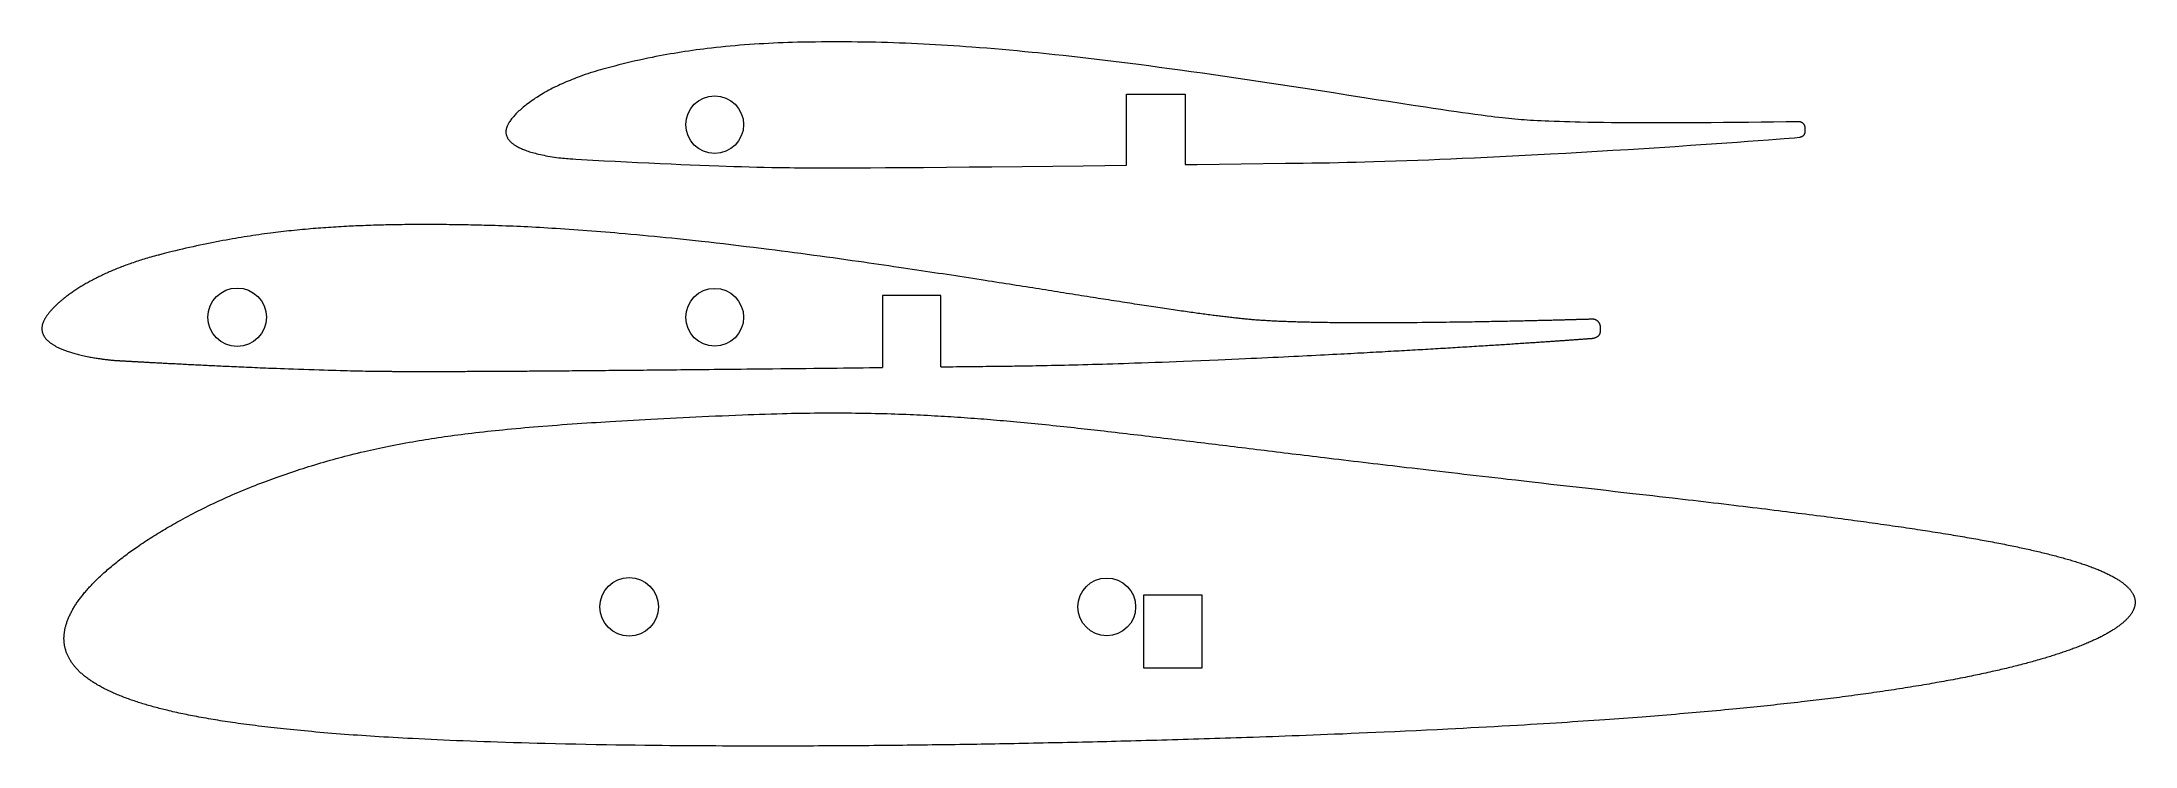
# Model space of a CAD drawing. Header units: millimetres. Extents: x -79 to 509, y 68 to 265.
import ezdxf

# ---------------------------------------------------------------- set-up
doc = ezdxf.new("R2010")
doc.units = ezdxf.units.MM
doc.layers.add('Geometries', color=7, linetype='Continuous')

msp = doc.modelspace()

# ---------------------------------------------------------------- linework, layer by layer
at = {"layer": 'Geometries', "linetype": 'Continuous', "lineweight": 13}
for p, q in [((225.68, 230.65), (225.68, 250.56)), ((225.68, 250.56), (242.08, 250.56)), ((242.08, 250.56), (242.08, 230.85)), ((173.57, 194.14), (157.17, 194.14)), ((157.17, 194.14), (157.17, 173.93)), ((173.57, 174.12), (173.57, 194.14)), ((230.46, 110.11), (230.46, 89.71)), ((246.86, 110.11), (230.46, 110.11)), ((246.86, 89.71), (246.86, 110.11)), ((230.46, 89.71), (246.86, 89.71))]:
    msp.add_line(p, q, dxfattribs=at)
at = {"layer": 'Geometries', "linetype": 'Continuous', "lineweight": 13, "flags": 128}
for points in [[(414.22, 242.87), (410.72, 242.81), (407.22, 242.76), (403.72, 242.71), (400.22, 242.67), (396.72, 242.63), (393.22, 242.6), (389.72, 242.57), (386.22, 242.55), (382.72, 242.53), (379.22, 242.52), (376.31, 242.52), (373.39, 242.52), (370.47, 242.53), (367.56, 242.54), (364.64, 242.56), (361.72, 242.59), (359.53, 242.62), (357.34, 242.65), (355.15, 242.69), (352.97, 242.73), (351.51, 242.76), (350.05, 242.8), (348.59, 242.84), (347.13, 242.88), (345.67, 242.93), (344.21, 242.99), (343.12, 243.03), (342.04, 243.08), (340.95, 243.13), (339.86, 243.19), (338.99, 243.24), (338.12, 243.29), (337.25, 243.35), (336.39, 243.42), (335.52, 243.49), (334.65, 243.56), (333.79, 243.65), (332.92, 243.73), (332.05, 243.83), (331.19, 243.92), (330.11, 244.04), (329.03, 244.17), (327.95, 244.3), (326.87, 244.44), (325.14, 244.66), (323.41, 244.89), (321.69, 245.13), (319.97, 245.37), (318.24, 245.61), (316.06, 245.93), (313.88, 246.25), (311.7, 246.58), (309.52, 246.91), (306.08, 247.43), (302.64, 247.96), (299.2, 248.5), (295.76, 249.04), (292.32, 249.57), (288.03, 250.25), (283.73, 250.92), (279.43, 251.59), (275.13, 252.26), (272, 252.74), (268.87, 253.22), (265.74, 253.69), (262.61, 254.16), (259.48, 254.63), (256.35, 255.09), (253.22, 255.55), (250.09, 256), (246.95, 256.45), (243.82, 256.89), (240.68, 257.32), (237.77, 257.72), (234.85, 258.11), (231.92, 258.5), (229, 258.88), (226.66, 259.18), (224.33, 259.48), (221.99, 259.77), (219.65, 260.05), (217.31, 260.33), (214.96, 260.61), (212.62, 260.87), (210.28, 261.14), (207.93, 261.4), (205.59, 261.65), (204, 261.82), (202.41, 261.98), (200.82, 262.14), (199.23, 262.3), (197.11, 262.51), (194.99, 262.71), (192.87, 262.91), (190.75, 263.09), (188.62, 263.28), (186.5, 263.45), (184.38, 263.62), (182.25, 263.79), (180.55, 263.91), (178.85, 264.03), (177.15, 264.15), (175.45, 264.26), (173.75, 264.36), (172.06, 264.46), (170.38, 264.56), (168.7, 264.64), (167.02, 264.73), (165.33, 264.8), (163.65, 264.88), (161.97, 264.94), (160.28, 265), (158.6, 265.05), (156.91, 265.1), (155.23, 265.14), (153.54, 265.17), (151.86, 265.2), (150.17, 265.22), (148.49, 265.24), (146.81, 265.25), (145.12, 265.25), (143.44, 265.26), (141.75, 265.25), (140.07, 265.24), (138.38, 265.22), (136.7, 265.2), (135.01, 265.16), (133.33, 265.13), (131.98, 265.09), (130.63, 265.05), (129.28, 265), (127.94, 264.95), (126.59, 264.89), (125.25, 264.82), (123.9, 264.75), (122.55, 264.67), (121.21, 264.59), (119.86, 264.5), (118.52, 264.4), (117.17, 264.3), (115.82, 264.19), (114.48, 264.07), (113.13, 263.94), (111.84, 263.81), (110.55, 263.67), (109.26, 263.53), (107.96, 263.38), (106.93, 263.25), (105.9, 263.12), (104.87, 262.98), (103.84, 262.84), (102.81, 262.69), (101.78, 262.54), (100.75, 262.38), (99.73, 262.21), (98.7, 262.04), (97.67, 261.87), (96.64, 261.69), (95.61, 261.5), (94.59, 261.31), (93.56, 261.11), (92.53, 260.9), (91.36, 260.66), (90.2, 260.42), (89.03, 260.16), (87.87, 259.9), (86.71, 259.63), (85.55, 259.36), (84.39, 259.08), (83.24, 258.79), (82.08, 258.49), (80.93, 258.19), (80.21, 258), (79.49, 257.8), (78.77, 257.61), (78.05, 257.41), (77.34, 257.2), (76.62, 256.99), (75.91, 256.77), (75.2, 256.54), (74.48, 256.31), (73.77, 256.07), (73.05, 255.82), (72.34, 255.56), (71.77, 255.35), (71.2, 255.14), (70.64, 254.92), (70.08, 254.7), (69.52, 254.47), (68.96, 254.24), (68.42, 254.01), (67.87, 253.77), (67.33, 253.53), (66.78, 253.28), (66.24, 253.03), (65.71, 252.77), (65.17, 252.51), (64.64, 252.24), (64.11, 251.96), (63.58, 251.68), (63.06, 251.4), (62.54, 251.11), (62.02, 250.81), (61.51, 250.51), (61.07, 250.24), (60.64, 249.98), (60.21, 249.7), (59.78, 249.43), (59.36, 249.14), (58.94, 248.86), (58.53, 248.57), (58.13, 248.28), (57.73, 247.98), (57.34, 247.68), (57.02, 247.44), (56.71, 247.19), (56.41, 246.93), (56.1, 246.68), (55.8, 246.42), (55.5, 246.15), (55.2, 245.88), (54.91, 245.6), (54.62, 245.32), (54.34, 245.03), (54.13, 244.81), (53.93, 244.58), (53.72, 244.36), (53.52, 244.13), (53.33, 243.89), (53.14, 243.65), (52.95, 243.41), (52.77, 243.16), (52.62, 242.94), (52.48, 242.72), (52.34, 242.49), (52.23, 242.32), (52.14, 242.15), (52.05, 241.97), (51.96, 241.79), (51.9, 241.66), (51.85, 241.54), (51.8, 241.41), (51.75, 241.28), (51.71, 241.14), (51.67, 241.01)], [(51.67, 241.01), (51.64, 240.89), (51.61, 240.78), (51.59, 240.64), (51.56, 240.5), (51.55, 240.36), (51.54, 240.22), (51.53, 240.08), (51.53, 239.94), (51.54, 239.79), (51.55, 239.65), (51.57, 239.51), (51.59, 239.37), (51.62, 239.23), (51.65, 239.1), (51.7, 238.96), (51.75, 238.82), (51.8, 238.69), (51.86, 238.56), (51.93, 238.41), (52.01, 238.26), (52.1, 238.12), (52.2, 237.98), (52.3, 237.84), (52.4, 237.71), (52.51, 237.57), (52.63, 237.45), (52.74, 237.33), (52.86, 237.21), (52.98, 237.1), (53.11, 236.99), (53.23, 236.88), (53.36, 236.78), (53.52, 236.66), (53.69, 236.54), (53.85, 236.42), (54.02, 236.31), (54.19, 236.2), (54.42, 236.06), (54.65, 235.93), (54.88, 235.81), (55.11, 235.68), (55.35, 235.57), (55.59, 235.45), (55.88, 235.32), (56.17, 235.2), (56.46, 235.08), (56.76, 234.96), (57.05, 234.85), (57.42, 234.71), (57.8, 234.59), (58.17, 234.46), (58.55, 234.35), (58.96, 234.23), (59.38, 234.11), (59.79, 234), (60.2, 233.89), (60.71, 233.77), (61.23, 233.65), (61.74, 233.54), (62.25, 233.44), (62.77, 233.34), (63.29, 233.24), (63.91, 233.14), (64.53, 233.04), (65.15, 232.94), (65.77, 232.86), (66.4, 232.78), (66.92, 232.72), (67.44, 232.66), (67.96, 232.61), (68.49, 232.56), (69.01, 232.51), (69.53, 232.48), (70.34, 232.43), (71.16, 232.38), (72.78, 232.29), (75.92, 232.11), (79.06, 231.94), (82.2, 231.77), (85.35, 231.61), (88.49, 231.45), (91.63, 231.3), (94.78, 231.15), (97.92, 231.01), (100.59, 230.9), (103.25, 230.78), (105.92, 230.68), (108.58, 230.58), (111.25, 230.48), (113.37, 230.41), (115.5, 230.34), (117.63, 230.27), (119.76, 230.21), (121.89, 230.16), (124.02, 230.11), (126.14, 230.06), (128.27, 230.02), (129.69, 230), (131.11, 229.98), (132.53, 229.96), (133.95, 229.95), (135.37, 229.94), (136.79, 229.93), (139.35, 229.93), (141.9, 229.93), (144.46, 229.93), (147.01, 229.94), (149.57, 229.95), (153.83, 229.97), (158.08, 229.99), (162.34, 230.02), (168.73, 230.07), (175.12, 230.12), (181.5, 230.18), (187.89, 230.24), (196.43, 230.33), (204.97, 230.42), (213.51, 230.51), (225.68, 230.65)], [(416.12, 240.28), (416.12, 240.58), (416.12, 240.89), (416.12, 240.99), (416.11, 241.09), (416.11, 241.14), (416.1, 241.18), (416.08, 241.28), (416.06, 241.39), (416.04, 241.49), (416.01, 241.58), (415.97, 241.68), (415.93, 241.78), (415.89, 241.87), (415.84, 241.96), (415.78, 242.05), (415.72, 242.14), (415.65, 242.23), (415.58, 242.3), (415.51, 242.38), (415.43, 242.45), (415.35, 242.51), (415.26, 242.57), (415.17, 242.63), (415.08, 242.68), (414.98, 242.72), (414.89, 242.76), (414.79, 242.79), (414.69, 242.82), (414.59, 242.84), (414.5, 242.85), (414.41, 242.86), (414.32, 242.87), (414.22, 242.87)], [(242.08, 230.85), (245.46, 230.89), (257.86, 231.04), (270.25, 231.2), (272.73, 231.23), (275.21, 231.26), (277.69, 231.29), (280.17, 231.33), (282.64, 231.38), (285.12, 231.43), (287.6, 231.48), (290.08, 231.54), (292.56, 231.61), (295.04, 231.68), (298.13, 231.77), (301.23, 231.88), (304.33, 231.98), (307.42, 232.1), (310.52, 232.22), (313.62, 232.34), (316.71, 232.47), (319.81, 232.6), (323.35, 232.76), (326.89, 232.93), (330.43, 233.1), (333.97, 233.28), (337.51, 233.46), (341.05, 233.64), (344.59, 233.84), (348.96, 234.08), (353.34, 234.33), (357.71, 234.58), (362.08, 234.85), (366.46, 235.11), (370.83, 235.39), (375.2, 235.67), (379.57, 235.96), (383.94, 236.25), (388.31, 236.55), (392.68, 236.85), (397.05, 237.16), (399.96, 237.38), (402.88, 237.59), (405.79, 237.81), (407.98, 237.98), (410.16, 238.15), (411.62, 238.26), (413.07, 238.38), (414.53, 238.5)], [(414.53, 238.5), (414.71, 238.55), (414.79, 238.58), (414.88, 238.61), (414.99, 238.65), (415.1, 238.7), (415.21, 238.75), (415.29, 238.79), (415.37, 238.84), (415.45, 238.88), (415.52, 238.94), (415.58, 238.98), (415.63, 239.02), (415.69, 239.07), (415.74, 239.12), (415.79, 239.18), (415.83, 239.24), (415.88, 239.3), (415.92, 239.36), (415.95, 239.43), (415.99, 239.5), (416.02, 239.57), (416.04, 239.64), (416.06, 239.71), (416.08, 239.79), (416.09, 239.86), (416.11, 239.94), (416.12, 240.02), (416.12, 240.11), (416.12, 240.19), (416.12, 240.28)], [(356.38, 187.48), (356.23, 187.47), (356.07, 187.47), (355.91, 187.46), (355.75, 187.46), (355.58, 187.45), (355.41, 187.45), (355.23, 187.44), (355.06, 187.44), (354.89, 187.43), (354.71, 187.43), (354.54, 187.42), (354.35, 187.42), (354.17, 187.41), (353.98, 187.41), (353.79, 187.4), (353.59, 187.4), (353.39, 187.39), (353.19, 187.38), (352.98, 187.38), (352.78, 187.37), (352.58, 187.37), (352.38, 187.36), (352.17, 187.36), (351.96, 187.35), (351.74, 187.34), (351.51, 187.34), (351.28, 187.33), (351.04, 187.32), (350.8, 187.32), (350.56, 187.31), (350.27, 187.3), (349.98, 187.3), (349.68, 187.29), (349.38, 187.28), (349.07, 187.27), (348.75, 187.26), (348.43, 187.25), (348.11, 187.24), (347.78, 187.24), (347.44, 187.23), (347.11, 187.22), (346.77, 187.21), (346.42, 187.2), (346.07, 187.19), (345.72, 187.18), (345.37, 187.17), (345.01, 187.16), (344.66, 187.16), (344.29, 187.15), (343.93, 187.14), (343.56, 187.13), (343.18, 187.12), (342.79, 187.11), (342.41, 187.1), (342.02, 187.09), (341.63, 187.08), (341.23, 187.07), (340.76, 187.06), (340.29, 187.05), (339.82, 187.04), (339.34, 187.03), (338.86, 187.02), (338.37, 187), (337.91, 186.99), (337.44, 186.98), (336.97, 186.97), (336.49, 186.96), (336.02, 186.95), (335.46, 186.94), (334.9, 186.93), (334.33, 186.92), (333.76, 186.9), (333.19, 186.89), (332.61, 186.88), (332.03, 186.87), (331.39, 186.85), (330.74, 186.84), (330.08, 186.83), (329.43, 186.82), (328.77, 186.8), (328.1, 186.79), (327.43, 186.78), (326.76, 186.76), (326.08, 186.75), (325.4, 186.74), (324.73, 186.73), (324.05, 186.72), (323.38, 186.7), (322.7, 186.69), (321.92, 186.68), (321.14, 186.67), (320.36, 186.66), (319.57, 186.64), (318.78, 186.63), (317.99, 186.62), (317.19, 186.61), (316.39, 186.6), (315.39, 186.58), (314.38, 186.57), (313.37, 186.56), (312.35, 186.55), (311.34, 186.53), (309.96, 186.52), (308.58, 186.51), (307.2, 186.49), (305.82, 186.48), (304.44, 186.47), (303.06, 186.46), (301.98, 186.45), (300.9, 186.45), (299.81, 186.44), (298.74, 186.44), (297.66, 186.44), (296.59, 186.44), (295.67, 186.43), (294.76, 186.43), (293.85, 186.43), (292.94, 186.44), (292.04, 186.44), (291.14, 186.44), (290.24, 186.44), (289.54, 186.45), (288.84, 186.45), (288.14, 186.45), (287.45, 186.46), (286.76, 186.46), (286.07, 186.47), (285.39, 186.47), (284.71, 186.48), (284.04, 186.49), (283.37, 186.5), (282.7, 186.5), (282.04, 186.51), (281.39, 186.52), (280.75, 186.53), (280.11, 186.54), (279.48, 186.55), (278.97, 186.56), (278.47, 186.57), (277.97, 186.58), (277.48, 186.59), (276.99, 186.6), (276.5, 186.61), (276.03, 186.62), (275.55, 186.64), (275.08, 186.65), (274.61, 186.66), (274.13, 186.67), (273.66, 186.69), (273.2, 186.7), (272.73, 186.71), (272.28, 186.73), (271.84, 186.74), (271.39, 186.76), (270.95, 186.77), (270.51, 186.79), (270.07, 186.81), (269.63, 186.82), (269.2, 186.84), (268.77, 186.86), (268.35, 186.88), (267.93, 186.9), (267.55, 186.91), (267.18, 186.93), (266.81, 186.95), (266.44, 186.97), (266.08, 186.99), (265.73, 187.01), (265.38, 187.03), (265.04, 187.05), (264.7, 187.07), (264.36, 187.09), (264.03, 187.11), (263.7, 187.13), (263.37, 187.15), (262.94, 187.18), (262.77, 187.19), (262.59, 187.21), (262.27, 187.23), (261.94, 187.25), (261.62, 187.28), (261.3, 187.31), (260.97, 187.33), (260.64, 187.36), (260.31, 187.39), (259.97, 187.42), (259.65, 187.45), (259.32, 187.48), (259, 187.52), (258.66, 187.55), (258.33, 187.58), (257.99, 187.62), (257.65, 187.65), (257.31, 187.69), (256.96, 187.73), (256.61, 187.76), (256.26, 187.8), (255.91, 187.84), (255.55, 187.88), (255.2, 187.92), (254.81, 187.97), (254.42, 188.01), (254.02, 188.06), (253.62, 188.1), (253.22, 188.15), (252.81, 188.2), (252.42, 188.25), (252.03, 188.3), (251.64, 188.35), (251.25, 188.39), (250.85, 188.45), (250.4, 188.5), (249.95, 188.56), (249.49, 188.62), (249.03, 188.68), (248.57, 188.74), (248.1, 188.8), (247.63, 188.86), (247.16, 188.93), (246.68, 188.99), (246.2, 189.06), (245.72, 189.12), (245.23, 189.19), (244.74, 189.26), (244.24, 189.33), (243.74, 189.4), (243.24, 189.47), (242.71, 189.54), (242.18, 189.62), (241.64, 189.69), (241.1, 189.77), (240.56, 189.85), (240.01, 189.93), (239.41, 190.01), (238.81, 190.1), (238.2, 190.19), (237.58, 190.28), (236.97, 190.37), (236.36, 190.46), (235.74, 190.55), (235.12, 190.65), (234.5, 190.74), (233.86, 190.83), (233.22, 190.93), (232.57, 191.03), (231.92, 191.13), (231.27, 191.23), (230.61, 191.33), (229.94, 191.43), (229.28, 191.53), (228.61, 191.63), (227.93, 191.74), (227.25, 191.84), (226.57, 191.95), (225.89, 192.05), (225.2, 192.16), (224.43, 192.28), (223.67, 192.4), (222.9, 192.52), (222.12, 192.64), (221.34, 192.76), (220.63, 192.87), (219.91, 192.98), (219.19, 193.1), (218.47, 193.21), (217.74, 193.32), (217.01, 193.44), (216.28, 193.55), (215.47, 193.68), (214.65, 193.81), (213.83, 193.94), (213.01, 194.07), (212.18, 194.2), (211.35, 194.33), (210.52, 194.46), (209.68, 194.6), (208.84, 194.73), (208, 194.86), (207.16, 194.99), (206.32, 195.13), (205.48, 195.26), (204.64, 195.39), (203.77, 195.53), (202.89, 195.67), (202.01, 195.81), (201.12, 195.95), (200.24, 196.09), (199.35, 196.23), (198.45, 196.37), (197.55, 196.51), (196.61, 196.66), (195.66, 196.81), (194.71, 196.96), (193.76, 197.11), (192.8, 197.26), (191.84, 197.41), (190.87, 197.57), (189.9, 197.72), (188.93, 197.87), (187.96, 198.02), (186.98, 198.17), (186, 198.33), (184.84, 198.51), (183.67, 198.69), (182.51, 198.87), (181.33, 199.05), (180.14, 199.24), (178.93, 199.42), (177.73, 199.61), (176.52, 199.79), (175.3, 199.98), (174.11, 200.16), (172.91, 200.34), (171.71, 200.52), (170.5, 200.71), (169.27, 200.89), (168.03, 201.08), (166.79, 201.26), (165.55, 201.45), (164.3, 201.64), (163.05, 201.82), (161.79, 202.01), (160.4, 202.21), (158.99, 202.42), (157.59, 202.62), (156.18, 202.83), (154.77, 203.03), (153.35, 203.23), (151.93, 203.44), (150.51, 203.64), (148.72, 203.89), (146.92, 204.15), (145.12, 204.4), (143.32, 204.65), (141.51, 204.9), (139.7, 205.14), (137.89, 205.39), (136.08, 205.63), (134.26, 205.87), (132.44, 206.11), (130.65, 206.35), (128.85, 206.58), (127.06, 206.81), (125.26, 207.04), (123.15, 207.3), (121.03, 207.56), (118.92, 207.82), (116.8, 208.08), (114.68, 208.33), (112.6, 208.57), (110.52, 208.81), (108.44, 209.05), (106.37, 209.28), (104.7, 209.46), (103.04, 209.64), (101.38, 209.82), (99.72, 210), (98.06, 210.17), (96.43, 210.33), (94.81, 210.5), (93.18, 210.66), (91.56, 210.81), (89.91, 210.97), (88.26, 211.12), (86.62, 211.27), (84.97, 211.42), (83.33, 211.56), (82.05, 211.67), (80.76, 211.78), (79.48, 211.89), (78.2, 211.99), (76.92, 212.09), (75.64, 212.19), (74.36, 212.29), (73.09, 212.38), (71.82, 212.48), (70.55, 212.57), (69.31, 212.65), (68.07, 212.73), (66.83, 212.81), (65.6, 212.89), (64.46, 212.96), (63.32, 213.03), (62.18, 213.1), (61.05, 213.16), (59.92, 213.22), (58.79, 213.28), (57.66, 213.34), (56.63, 213.39), (55.6, 213.44), (54.58, 213.48), (53.56, 213.53), (52.54, 213.57), (51.52, 213.61), (50.5, 213.65), (49.49, 213.68), (48.48, 213.72), (47.47, 213.75), (46.47, 213.78), (45.47, 213.8), (44.64, 213.83), (44.02, 213.84), (43.45, 213.85), (42.93, 213.87), (42.42, 213.88), (41.67, 213.89), (40.92, 213.91), (40.18, 213.92), (39.44, 213.93), (38.7, 213.95), (37.96, 213.96), (37.23, 213.97), (36.44, 213.98), (35.64, 213.99), (34.85, 214), (34.06, 214), (33.28, 214.01), (32.57, 214.02), (31.87, 214.02), (31.17, 214.02), (30.48, 214.03), (29.78, 214.03), (29.11, 214.03), (28.43, 214.03), (27.76, 214.03), (27.09, 214.03), (26.3, 214.02), (25.51, 214.02), (24.73, 214.01), (23.95, 214), (23.17, 214), (22.4, 213.99), (21.64, 213.98), (20.87, 213.97), (20.11, 213.95), (19.36, 213.94), (18.61, 213.92), (17.86, 213.91), (17.16, 213.89), (16.46, 213.87), (15.76, 213.85), (15.07, 213.83), (14.38, 213.81), (13.66, 213.79), (12.93, 213.76), (12.21, 213.74), (11.5, 213.71), (10.78, 213.68), (10.07, 213.65), (9.41, 213.62), (8.74, 213.59), (8.08, 213.56), (7.42, 213.53), (6.77, 213.49), (6.04, 213.46), (5.32, 213.42), (4.6, 213.37), (3.88, 213.33), (3.16, 213.29), (2.45, 213.24), (1.74, 213.19), (1.04, 213.14), (0.31, 213.09), (-0.41, 213.04), (-1.14, 212.98), (-1.85, 212.93), (-2.57, 212.87), (-3.28, 212.81), (-3.99, 212.75), (-4.77, 212.68), (-5.54, 212.61), (-6.31, 212.53), (-7.08, 212.46), (-7.85, 212.38), (-8.61, 212.3), (-9.37, 212.22), (-10.12, 212.14), (-10.87, 212.06), (-11.62, 211.97), (-12.36, 211.88), (-13.09, 211.8), (-13.82, 211.71), (-14.54, 211.61), (-15.37, 211.51), (-16.18, 211.4), (-17, 211.29), (-17.82, 211.17), (-18.63, 211.06), (-19.44, 210.94), (-20.24, 210.81), (-21.05, 210.69), (-21.89, 210.56), (-22.72, 210.42), (-23.56, 210.29), (-24.39, 210.14), (-25.23, 210), (-26.06, 209.86), (-26.96, 209.69), (-27.86, 209.53), (-28.76, 209.36), (-29.66, 209.19), (-30.56, 209.01), (-31.45, 208.83), (-32.35, 208.65), (-33.33, 208.45), (-34.31, 208.24), (-35.29, 208.03), (-36.27, 207.81), (-37.25, 207.59), (-38.24, 207.36), (-39.22, 207.14), (-40.2, 206.9), (-41.18, 206.67), (-42.16, 206.43), (-42.88, 206.25), (-43.6, 206.07), (-44.32, 205.88), (-45.28, 205.64), (-45.7, 205.53), (-45.88, 205.48), (-45.96, 205.46), (-45.98, 205.45), (-45.99, 205.45), (-46, 205.45), (-46.01, 205.45), (-46.02, 205.44), (-46.03, 205.44), (-46.54, 205.3), (-47.05, 205.17), (-47.56, 205.03), (-48.06, 204.89), (-48.56, 204.74), (-49.05, 204.6), (-49.51, 204.46), (-49.97, 204.32), (-50.42, 204.18), (-50.87, 204.04), (-51.32, 203.9), (-51.76, 203.76), (-52.2, 203.62), (-52.63, 203.47), (-53.06, 203.33), (-53.49, 203.18), (-53.91, 203.03), (-54.32, 202.89), (-54.73, 202.74), (-55.13, 202.59), (-55.54, 202.44), (-55.94, 202.29), (-56.34, 202.13), (-56.74, 201.98), (-57.13, 201.83), (-57.52, 201.67), (-57.89, 201.52), (-58.27, 201.36), (-58.64, 201.21), (-59.02, 201.05), (-59.39, 200.89), (-59.76, 200.73), (-60.12, 200.57), (-60.48, 200.41), (-60.84, 200.25), (-61.19, 200.08), (-61.54, 199.92), (-61.89, 199.76), (-62.23, 199.59), (-62.56, 199.43), (-62.9, 199.27), (-63.22, 199.1), (-63.54, 198.94), (-63.86, 198.78), (-64.18, 198.62), (-64.49, 198.45), (-64.81, 198.28), (-65.11, 198.12), (-65.42, 197.95), (-65.72, 197.78), (-66.02, 197.61), (-66.32, 197.45), (-66.61, 197.28), (-66.89, 197.11), (-67.18, 196.94), (-67.46, 196.77), (-67.74, 196.61), (-68.01, 196.44), (-68.28, 196.27), (-68.57, 196.09), (-68.86, 195.9), (-69.14, 195.72), (-69.42, 195.53), (-69.7, 195.35), (-69.96, 195.17), (-70.21, 194.99), (-70.47, 194.82), (-70.72, 194.64), (-70.96, 194.47), (-71.2, 194.29), (-71.42, 194.13), (-71.64, 193.96), (-71.86, 193.8), (-72.07, 193.63), (-72.28, 193.47), (-72.49, 193.31), (-72.69, 193.14), (-72.89, 192.98), (-73.09, 192.82), (-73.28, 192.66), (-73.46, 192.5), (-73.64, 192.34), (-73.82, 192.19), (-74, 192.03), (-74.17, 191.87), (-74.34, 191.72), (-74.51, 191.56), (-74.68, 191.41), (-74.84, 191.25), (-74.99, 191.1), (-75.14, 190.95), (-75.29, 190.8), (-75.44, 190.65), (-75.58, 190.5), (-75.72, 190.35), (-75.86, 190.2), (-76, 190.05), (-76.13, 189.91), (-76.25, 189.76), (-76.38, 189.61), (-76.5, 189.47), (-76.62, 189.33), (-76.73, 189.19), (-76.84, 189.05), (-76.95, 188.91), (-77.05, 188.77), (-77.15, 188.64), (-77.24, 188.5), (-77.34, 188.37), (-77.43, 188.24), (-77.51, 188.11), (-77.6, 187.98), (-77.68, 187.85), (-77.76, 187.72), (-77.83, 187.59), (-77.9, 187.47), (-77.97, 187.35), (-78.03, 187.22), (-78.1, 187.1), (-78.15, 186.98), (-78.21, 186.87), (-78.26, 186.75), (-78.31, 186.64), (-78.36, 186.51), (-78.4, 186.39), (-78.44, 186.27), (-78.48, 186.15), (-78.51, 186.04)], [(-78.51, 186.04), (-78.55, 185.91), (-78.58, 185.78), (-78.6, 185.65), (-78.62, 185.53), (-78.64, 185.4), (-78.66, 185.27), (-78.67, 185.15), (-78.68, 185.02), (-78.68, 184.88), (-78.68, 184.75), (-78.67, 184.62), (-78.66, 184.49), (-78.65, 184.36), (-78.63, 184.23), (-78.61, 184.11), (-78.58, 183.98), (-78.55, 183.86), (-78.52, 183.74), (-78.48, 183.62), (-78.44, 183.5), (-78.4, 183.38), (-78.35, 183.26), (-78.29, 183.13), (-78.23, 183.01), (-78.17, 182.89), (-78.1, 182.77), (-78.02, 182.65), (-77.95, 182.54), (-77.88, 182.43), (-77.8, 182.32), (-77.72, 182.21), (-77.63, 182.11), (-77.54, 182), (-77.45, 181.9), (-77.36, 181.79), (-77.26, 181.69), (-77.16, 181.59), (-77.06, 181.49), (-76.95, 181.4), (-76.85, 181.3), (-76.74, 181.2), (-76.6, 181.09), (-76.46, 180.98), (-76.31, 180.87), (-76.17, 180.76), (-76.02, 180.65), (-75.86, 180.55), (-75.71, 180.45), (-75.56, 180.35), (-75.4, 180.26), (-75.25, 180.16), (-75.08, 180.07), (-74.9, 179.96), (-74.72, 179.86), (-74.53, 179.76), (-74.34, 179.66), (-74.14, 179.57), (-73.94, 179.47), (-73.74, 179.38), (-73.54, 179.29), (-73.3, 179.18), (-73.06, 179.08), (-72.82, 178.98), (-72.58, 178.88), (-72.33, 178.79), (-72.08, 178.69), (-71.82, 178.6), (-71.54, 178.5), (-71.26, 178.41), (-70.97, 178.31), (-70.68, 178.22), (-70.39, 178.13), (-70.06, 178.03), (-69.73, 177.93), (-69.39, 177.83), (-69.05, 177.74), (-68.71, 177.65), (-68.37, 177.57), (-68.03, 177.48), (-67.69, 177.4), (-67.26, 177.3), (-66.83, 177.2), (-66.4, 177.11), (-65.97, 177.02), (-65.54, 176.94), (-65.19, 176.87), (-64.84, 176.81), (-64.49, 176.74), (-64.14, 176.68), (-63.79, 176.62), (-63.45, 176.57), (-63.19, 176.53), (-62.92, 176.49), (-62.66, 176.45), (-62.4, 176.41), (-62.15, 176.37), (-61.89, 176.34), (-61.65, 176.31), (-61.42, 176.27), (-61.19, 176.24), (-60.96, 176.22), (-60.73, 176.19), (-60.51, 176.16), (-60.29, 176.14), (-60.07, 176.11), (-59.88, 176.09), (-59.7, 176.07), (-59.51, 176.05), (-59.33, 176.03), (-59.16, 176.02), (-58.98, 176), (-58.81, 175.98), (-58.65, 175.97), (-58.49, 175.96), (-58.33, 175.94), (-58.17, 175.93), (-58.02, 175.92), (-57.88, 175.91), (-57.74, 175.9), (-57.63, 175.89), (-57.53, 175.88), (-57.43, 175.88), (-57.33, 175.87), (-57.25, 175.86), (-57.17, 175.86), (-57.1, 175.86), (-57.07, 175.85), (-57.06, 175.85), (-57.06, 175.85), (-57.06, 175.85), (-57.05, 175.85), (-57.05, 175.85), (-57.05, 175.85), (-56.94, 175.85), (-56.82, 175.84), (-56.71, 175.84), (-56.59, 175.83), (-56.46, 175.82), (-56.34, 175.82), (-56.21, 175.81), (-56.06, 175.8), (-55.91, 175.79), (-55.75, 175.78), (-55.59, 175.78), (-55.43, 175.77), (-55.26, 175.76), (-55.09, 175.75), (-54.92, 175.74), (-54.74, 175.73), (-54.56, 175.72), (-54.37, 175.71), (-54.19, 175.7), (-54, 175.69), (-53.8, 175.68), (-53.6, 175.67), (-53.4, 175.66), (-53.19, 175.64), (-52.98, 175.63), (-52.76, 175.62), (-52.55, 175.61), (-52.33, 175.6), (-52.11, 175.58), (-51.88, 175.57), (-51.65, 175.56), (-51.41, 175.55), (-51.17, 175.53), (-50.93, 175.52), (-50.68, 175.51), (-50.43, 175.49), (-50.18, 175.48), (-49.89, 175.46), (-49.6, 175.45), (-49.31, 175.43), (-49.01, 175.42), (-48.71, 175.4), (-48.4, 175.38), (-48.09, 175.37), (-47.78, 175.35), (-47.45, 175.33), (-47.11, 175.31), (-46.77, 175.29), (-46.43, 175.28), (-46.08, 175.26), (-45.73, 175.24), (-45.37, 175.22), (-45.01, 175.2), (-44.65, 175.18), (-44.28, 175.16), (-43.91, 175.14), (-43.53, 175.12), (-43.18, 175.1), (-42.82, 175.09), (-42.45, 175.07), (-42.09, 175.05), (-41.72, 175.03), (-41.29, 175.01), (-40.85, 174.98), (-40.41, 174.96), (-39.97, 174.94), (-39.52, 174.92), (-39.07, 174.89), (-38.62, 174.87), (-38.12, 174.84), (-37.61, 174.82), (-37.1, 174.79), (-36.58, 174.77), (-36.06, 174.74), (-35.54, 174.71), (-35.01, 174.69), (-34.47, 174.66), (-33.94, 174.64), (-33.4, 174.61), (-32.86, 174.58), (-32.33, 174.56), (-31.79, 174.53), (-31.24, 174.5), (-30.68, 174.48), (-30.12, 174.45), (-29.56, 174.42), (-28.99, 174.4), (-28.42, 174.37), (-27.86, 174.34), (-27.3, 174.32), (-26.73, 174.29), (-26.16, 174.27), (-25.47, 174.24), (-24.79, 174.2), (-24.1, 174.17), (-23.4, 174.14), (-22.71, 174.11), (-22.01, 174.08), (-21.24, 174.05), (-20.47, 174.01), (-19.7, 173.98), (-18.93, 173.95), (-18.15, 173.92), (-17.38, 173.88), (-16.61, 173.85), (-15.84, 173.82), (-15.07, 173.79), (-13.96, 173.74), (-12.85, 173.7), (-11.73, 173.66), (-10.62, 173.62), (-9.49, 173.57), (-8.06, 173.52), (-6.63, 173.47), (-5.19, 173.42), (-3.75, 173.37), (-2.32, 173.33), (-0.88, 173.28), (0.55, 173.24), (1.68, 173.2), (2.8, 173.17), (3.91, 173.14), (5.03, 173.11), (6.14, 173.08), (7.01, 173.06), (7.88, 173.04), (8.74, 173.02), (9.6, 173), (10.46, 172.99), (11.32, 172.97), (12.17, 172.95), (13.02, 172.94), (13.86, 172.92), (14.7, 172.91), (15.31, 172.9), (15.92, 172.89), (16.53, 172.89), (16.93, 172.88), (17.33, 172.88), (17.68, 172.87), (17.83, 172.87), (17.85, 172.87), (17.87, 172.87), (17.89, 172.87), (17.91, 172.87), (17.93, 172.87), (17.95, 172.87), (18.19, 172.87), (18.43, 172.86), (18.67, 172.86), (18.92, 172.86), (19.17, 172.86), (19.42, 172.86), (19.68, 172.85), (19.94, 172.85), (20.22, 172.85), (20.5, 172.85), (20.79, 172.85), (21.08, 172.84), (21.37, 172.84), (21.67, 172.84), (21.97, 172.84), (22.28, 172.84), (22.59, 172.84), (22.9, 172.84), (23.22, 172.83), (23.54, 172.83), (23.84, 172.83), (24.15, 172.83), (24.47, 172.83), (24.78, 172.83), (25.1, 172.83), (25.44, 172.83), (25.79, 172.83), (26.14, 172.83), (26.49, 172.83), (26.85, 172.83), (27.21, 172.83), (27.55, 172.83), (27.9, 172.83), (28.24, 172.83), (28.6, 172.83), (28.95, 172.83), (29.35, 172.83), (29.76, 172.83), (30.16, 172.83), (30.57, 172.83), (30.99, 172.83), (31.41, 172.83), (31.83, 172.83), (32.26, 172.83), (32.67, 172.83), (33.08, 172.83), (33.49, 172.83), (33.91, 172.83), (34.33, 172.83), (34.76, 172.84), (35.26, 172.84), (35.77, 172.84), (36.28, 172.84), (36.8, 172.84), (37.33, 172.84), (37.87, 172.85), (38.41, 172.85), (38.96, 172.85), (39.51, 172.85), (40.06, 172.85), (40.62, 172.86), (41.19, 172.86), (41.75, 172.86), (42.33, 172.86), (42.9, 172.87), (43.48, 172.87), (44.06, 172.87), (44.65, 172.87), (45.2, 172.88), (45.74, 172.88), (46.29, 172.88), (46.84, 172.89), (47.4, 172.89), (47.96, 172.89), (48.57, 172.9), (49.19, 172.9), (49.81, 172.9), (50.43, 172.91), (51.06, 172.91), (51.68, 172.91), (52.3, 172.92), (52.93, 172.92), (53.56, 172.93), (54.2, 172.93), (54.85, 172.94), (55.5, 172.94), (56.16, 172.94), (56.82, 172.95), (57.48, 172.95), (58.15, 172.96), (58.93, 172.96), (59.72, 172.97), (60.51, 172.97), (61.31, 172.98), (62.11, 172.99), (62.91, 172.99), (63.67, 173), (64.44, 173), (65.21, 173.01), (65.98, 173.02), (66.76, 173.02), (67.58, 173.03), (68.41, 173.04), (69.25, 173.04), (70.09, 173.05), (70.93, 173.06), (71.78, 173.06), (72.58, 173.07), (73.38, 173.08), (74.19, 173.08), (75, 173.09), (75.81, 173.1), (76.72, 173.11), (77.64, 173.11), (78.56, 173.12), (79.48, 173.13), (80.41, 173.14), (81.34, 173.15), (82.27, 173.15), (83.2, 173.16), (84.18, 173.17), (85.16, 173.18), (86.14, 173.19), (87.12, 173.2), (88.11, 173.21), (89.1, 173.22), (90.09, 173.23), (91.19, 173.24), (92.29, 173.25), (93.39, 173.26), (94.5, 173.27), (95.61, 173.28), (96.85, 173.29), (98.1, 173.3), (99.35, 173.32), (100.6, 173.33), (101.86, 173.34), (103.12, 173.35), (104.38, 173.37), (105.65, 173.38), (107.1, 173.39), (108.56, 173.41), (110.01, 173.42), (111.48, 173.44), (112.94, 173.45), (114.41, 173.47), (115.88, 173.48), (117.5, 173.5), (119.13, 173.52), (120.75, 173.53), (122.38, 173.55), (124.01, 173.57), (126.33, 173.59), (128.66, 173.62), (130.98, 173.64), (133.31, 173.67), (135.64, 173.69), (137.97, 173.72), (140.29, 173.75), (142.62, 173.77), (144.45, 173.79), (146.27, 173.81), (148.09, 173.83), (149.91, 173.85), (151.73, 173.87), (153.55, 173.89), (155.36, 173.91), (157.17, 173.93)], [(173.57, 174.12), (174.68, 174.13), (175.79, 174.14), (176.89, 174.16), (178, 174.17), (179.1, 174.18), (180.19, 174.2), (181.22, 174.21), (182.25, 174.22), (183.28, 174.23), (184.3, 174.24), (185.31, 174.25), (186.33, 174.27), (187.34, 174.28), (188.35, 174.29), (189.35, 174.3), (190.35, 174.31), (191, 174.32), (191.65, 174.33), (192.3, 174.34), (192.95, 174.34), (193.61, 174.35), (194.26, 174.36), (195.27, 174.38), (196.28, 174.39), (197.29, 174.41), (198.31, 174.42), (199.33, 174.44), (200.34, 174.46), (201.35, 174.48), (202.36, 174.5), (203.38, 174.52), (204.59, 174.55), (205.81, 174.57), (207.03, 174.6), (208.26, 174.63), (209.49, 174.66), (210.73, 174.69), (212.08, 174.72), (213.43, 174.76), (214.79, 174.8), (216.16, 174.83), (217.52, 174.87), (218.9, 174.91), (220.27, 174.95), (221.79, 175), (223.3, 175.05), (224.83, 175.1), (226.35, 175.15), (227.88, 175.2), (229.83, 175.26), (231.79, 175.33), (233.75, 175.4), (235.71, 175.47), (237.67, 175.55), (239.64, 175.62), (241.61, 175.7), (244.06, 175.8), (246.51, 175.9), (248.97, 176), (251.42, 176.1), (253.34, 176.18), (255.26, 176.27), (257.18, 176.35), (259.09, 176.44), (260.62, 176.51), (262.15, 176.58), (263.67, 176.65), (265.19, 176.72), (266.71, 176.79), (268.19, 176.86), (269.68, 176.93), (271.16, 177), (272.63, 177.08), (273.88, 177.14), (275.12, 177.2), (276.36, 177.26), (277.6, 177.32), (278.83, 177.39), (280.06, 177.45), (281.21, 177.51), (282.36, 177.57), (283.51, 177.63), (284.65, 177.69), (285.79, 177.75), (286.74, 177.8), (287.68, 177.85), (288.62, 177.9), (289.56, 177.95), (290.49, 178), (291.42, 178.05), (292.29, 178.09), (293.16, 178.14), (294.03, 178.19), (294.9, 178.24), (295.76, 178.28), (296.58, 178.33), (297.41, 178.37), (298.23, 178.42), (299.04, 178.47), (299.85, 178.51), (300.66, 178.56), (301.42, 178.6), (302.18, 178.64), (302.94, 178.68), (303.69, 178.73), (304.44, 178.77), (305.18, 178.81), (305.92, 178.86), (306.66, 178.9), (307.39, 178.94), (308.13, 178.98), (308.84, 179.02), (309.55, 179.07), (310.26, 179.11), (310.97, 179.15), (311.68, 179.19), (312.39, 179.23), (313.1, 179.27), (313.8, 179.32), (314.5, 179.36), (315.19, 179.4), (315.86, 179.44), (316.54, 179.48), (317.21, 179.52), (317.89, 179.56), (318.57, 179.6), (319.25, 179.64), (319.92, 179.69), (320.58, 179.73), (321.24, 179.77), (321.9, 179.81), (322.55, 179.85), (323.2, 179.89), (323.84, 179.93), (324.48, 179.97), (325.11, 180.01), (325.73, 180.04), (326.35, 180.08), (326.96, 180.12), (327.56, 180.16), (328.1, 180.19), (328.63, 180.23), (329.16, 180.26), (329.68, 180.29), (330.21, 180.33), (330.72, 180.36), (331.24, 180.39), (331.75, 180.42), (332.26, 180.46), (332.76, 180.49), (333.26, 180.52), (333.75, 180.55), (334.24, 180.59), (334.73, 180.62), (335.21, 180.65), (335.69, 180.68), (336.19, 180.71), (336.68, 180.74), (337.17, 180.78), (337.66, 180.81), (338.14, 180.84), (338.61, 180.87), (339.04, 180.9), (339.46, 180.93), (339.88, 180.96), (340.29, 180.98), (340.71, 181.01), (341.11, 181.04), (341.49, 181.06), (341.87, 181.09), (342.24, 181.11), (342.61, 181.14), (342.98, 181.16), (343.34, 181.19), (343.7, 181.21), (344.05, 181.24), (344.41, 181.26), (344.75, 181.28), (345.09, 181.31), (345.43, 181.33), (345.76, 181.35), (346.08, 181.38), (346.41, 181.4), (346.74, 181.42), (347.06, 181.44), (347.38, 181.46), (347.69, 181.49), (347.99, 181.51), (348.29, 181.53), (348.59, 181.55), (348.88, 181.57), (349.18, 181.59), (349.47, 181.61), (349.75, 181.63), (350.04, 181.65), (350.31, 181.67), (350.59, 181.69), (350.86, 181.71), (351.12, 181.73), (351.38, 181.75), (351.64, 181.77), (351.89, 181.78), (352.14, 181.8), (352.38, 181.82), (352.62, 181.84), (352.85, 181.85), (353.07, 181.87), (353.3, 181.89), (353.53, 181.9), (353.74, 181.92), (353.96, 181.94), (354.17, 181.95), (354.37, 181.97), (354.57, 181.98), (354.77, 182), (354.96, 182.01), (355.15, 182.03), (355.33, 182.04), (355.51, 182.05), (355.68, 182.07), (355.85, 182.08), (356, 182.09), (356.15, 182.1), (356.29, 182.11), (356.43, 182.13), (356.57, 182.14), (356.7, 182.15)], [(358.65, 184.3), (358.65, 184.37), (358.65, 184.43), (358.65, 184.5), (358.65, 184.56), (358.65, 184.61), (358.65, 184.67), (358.65, 184.72), (358.65, 184.76), (358.65, 184.81), (358.65, 184.86), (358.65, 184.91), (358.65, 184.95), (358.65, 184.99), (358.65, 185.03), (358.65, 185.06), (358.65, 185.1), (358.65, 185.14), (358.65, 185.17), (358.65, 185.19), (358.65, 185.22), (358.65, 185.24), (358.65, 185.26), (358.65, 185.27), (358.65, 185.29), (358.65, 185.3), (358.65, 185.31), (358.65, 185.31), (358.65, 185.31), (358.65, 185.32), (358.65, 185.32), (358.65, 185.32), (358.65, 185.32), (358.65, 185.32), (358.65, 185.32), (358.65, 185.32), (358.64, 185.41), (358.64, 185.5), (358.62, 185.59), (358.61, 185.68), (358.59, 185.77), (358.57, 185.86), (358.55, 185.94), (358.52, 186.02), (358.49, 186.1), (358.45, 186.18), (358.42, 186.26), (358.38, 186.33), (358.34, 186.41), (358.29, 186.48), (358.24, 186.55), (358.19, 186.62), (358.14, 186.69), (358.08, 186.75), (358.03, 186.81), (357.97, 186.87), (357.9, 186.93), (357.83, 186.99), (357.76, 187.05), (357.68, 187.1), (357.6, 187.15), (357.53, 187.2), (357.45, 187.24), (357.37, 187.27), (357.3, 187.31), (357.22, 187.34), (357.14, 187.37), (357.06, 187.39), (356.97, 187.42), (356.89, 187.43), (356.81, 187.45), (356.72, 187.46), (356.64, 187.47), (356.55, 187.48), (356.47, 187.48), (356.38, 187.48)], [(356.7, 182.15), (356.82, 182.18), (356.94, 182.22), (357.05, 182.26), (357.16, 182.3), (357.27, 182.34), (357.37, 182.38), (357.46, 182.42), (357.55, 182.46), (357.63, 182.5), (357.71, 182.55), (357.79, 182.59), (357.86, 182.64), (357.93, 182.69), (358, 182.74), (358.06, 182.79), (358.12, 182.84), (358.17, 182.89), (358.22, 182.95), (358.27, 183), (358.32, 183.06), (358.36, 183.12), (358.4, 183.18), (358.44, 183.25), (358.47, 183.32), (358.5, 183.38), (358.53, 183.45), (358.55, 183.53), (358.57, 183.6), (358.59, 183.68), (358.61, 183.76), (358.62, 183.84), (358.63, 183.93), (358.64, 184.02), (358.64, 184.11), (358.65, 184.2), (358.65, 184.3)], [(30.68, 154), (31.59, 154.14), (32.5, 154.28), (33.41, 154.41), (34.31, 154.54), (35.22, 154.67), (36.12, 154.79), (37.02, 154.92), (38.02, 155.05), (39, 155.17), (39.99, 155.3), (40.98, 155.42), (41.96, 155.54), (43.06, 155.67), (44.15, 155.8), (45.24, 155.92), (46.33, 156.04), (47.42, 156.16), (48.51, 156.27), (49.59, 156.38), (50.67, 156.49), (51.91, 156.61), (53.14, 156.73), (54.36, 156.85), (55.59, 156.96), (56.81, 157.07), (58.03, 157.17), (59.25, 157.27), (60.58, 157.38), (61.92, 157.49), (63.25, 157.6), (64.57, 157.7), (65.9, 157.8), (67.3, 157.9), (68.7, 158), (70.09, 158.1), (71.48, 158.19), (72.87, 158.29), (74.26, 158.38), (75.56, 158.46), (76.86, 158.54), (78.16, 158.62), (79.46, 158.7), (80.75, 158.78), (82.4, 158.88), (84.04, 158.98), (85.68, 159.07), (87.32, 159.17), (88.95, 159.26), (90.58, 159.35), (92.21, 159.44), (94.02, 159.53), (95.82, 159.63), (97.63, 159.72), (99.43, 159.81), (101.22, 159.9), (103.02, 159.99), (104.82, 160.08), (106.61, 160.17), (108.49, 160.25), (110.36, 160.34), (112.24, 160.42), (114.11, 160.5), (115.99, 160.58), (117.87, 160.65), (119.47, 160.71), (121.08, 160.77), (122.7, 160.83), (124.31, 160.88), (125.92, 160.93), (127.54, 160.97), (129.16, 161.02), (130.43, 161.05), (131.71, 161.08), (132.99, 161.1), (134.27, 161.12), (135.55, 161.14), (136.83, 161.16), (138.12, 161.18), (139.29, 161.19), (140.46, 161.2), (141.64, 161.2), (142.81, 161.2), (143.99, 161.2), (145.17, 161.2), (146.36, 161.2), (147.44, 161.19), (148.54, 161.18), (149.63, 161.17), (150.72, 161.16), (151.82, 161.14), (152.92, 161.12), (154.03, 161.1), (155.13, 161.07), (156.24, 161.05), (157.36, 161.02), (158.47, 160.99), (159.59, 160.95), (160.65, 160.92), (161.71, 160.88), (162.78, 160.84), (163.85, 160.8), (164.92, 160.76), (165.89, 160.71), (166.87, 160.67), (167.86, 160.62), (168.84, 160.58), (169.83, 160.53), (170.82, 160.47), (171.82, 160.42), (172.73, 160.37), (173.65, 160.32), (174.57, 160.26), (175.49, 160.2), (176.41, 160.15), (177.34, 160.09), (178.27, 160.02), (179.21, 159.96), (180.14, 159.9), (181.08, 159.83), (182.03, 159.76), (182.97, 159.69), (183.87, 159.63), (184.76, 159.56), (185.66, 159.49), (186.57, 159.41), (187.47, 159.34), (188.39, 159.27), (189.32, 159.19), (190.24, 159.11), (191.17, 159.03), (192.1, 158.95), (193.04, 158.86), (193.98, 158.78), (194.92, 158.69), (195.91, 158.6), (196.91, 158.51), (197.91, 158.41), (198.91, 158.32), (199.91, 158.22), (200.92, 158.12), (201.94, 158.02), (202.95, 157.92), (203.98, 157.81), (205, 157.71), (206.03, 157.6), (207.06, 157.49), (208.04, 157.39), (209.02, 157.29), (210.01, 157.18), (211, 157.07), (211.99, 156.96), (212.9, 156.86), (213.81, 156.76), (214.72, 156.66), (215.64, 156.56), (216.56, 156.46), (217.48, 156.35), (218.41, 156.25), (219.43, 156.13), (220.46, 156.01), (221.49, 155.89), (222.52, 155.77), (223.56, 155.65), (224.61, 155.53), (225.65, 155.41), (226.71, 155.28), (227.76, 155.16), (228.82, 155.03), (229.87, 154.91), (230.92, 154.78), (231.98, 154.66), (233.04, 154.53), (234.08, 154.4), (235.13, 154.28), (236.18, 154.15), (237.23, 154.02), (238.29, 153.9), (239.35, 153.77), (240.36, 153.65), (241.37, 153.52), (242.38, 153.4), (243.4, 153.27), (244.42, 153.15), (245.45, 153.03), (246.48, 152.9), (247.51, 152.77), (248.55, 152.65), (249.59, 152.52), (250.62, 152.39), (251.65, 152.27), (252.68, 152.14), (253.72, 152.01), (254.78, 151.88), (255.84, 151.75), (256.91, 151.62), (257.98, 151.49), (259.05, 151.36), (260.11, 151.23), (261.18, 151.1), (262.24, 150.97), (263.31, 150.84), (264.41, 150.71), (265.51, 150.57), (266.61, 150.44), (267.72, 150.3), (268.83, 150.17), (269.94, 150.03), (271.06, 149.9), (272.18, 149.76), (273.3, 149.62), (274.43, 149.49), (275.56, 149.35), (276.69, 149.21), (277.81, 149.08), (278.93, 148.94), (280.06, 148.81), (281.18, 148.67), (282.53, 148.51), (283.88, 148.35), (285.23, 148.19), (286.59, 148.02), (287.96, 147.86), (289.32, 147.7), (290.7, 147.53), (292.07, 147.37), (293.45, 147.2), (294.84, 147.04), (296.23, 146.88), (297.62, 146.71), (298.94, 146.55), (300.26, 146.4), (301.58, 146.24), (302.91, 146.09), (304.24, 145.93), (305.78, 145.75), (307.33, 145.57), (308.88, 145.39), (310.44, 145.2), (312, 145.02), (313.56, 144.84), (315.13, 144.66), (316.85, 144.46), (318.59, 144.26), (320.32, 144.06), (322.06, 143.86), (323.8, 143.65), (325.55, 143.45), (327.3, 143.25), (329.05, 143.05), (330.8, 142.85), (332.56, 142.65), (334.87, 142.38), (337.18, 142.12), (339.49, 141.86), (342.12, 141.56), (344.75, 141.25), (347.39, 140.95), (350.03, 140.65), (352.66, 140.35), (355.3, 140.05), (357.79, 139.77), (360.27, 139.49), (362.75, 139.2), (365.23, 138.92), (367.71, 138.64), (369.58, 138.42), (371.44, 138.21), (373.31, 137.99), (375.16, 137.78), (377.02, 137.57), (378.87, 137.35), (380.32, 137.18), (381.77, 137.01), (383.22, 136.85), (384.66, 136.68), (386.1, 136.51), (387.53, 136.34), (388.97, 136.17), (390.39, 136), (391.82, 135.84), (393.24, 135.67), (394.66, 135.5), (396.07, 135.33), (397.4, 135.17), (398.72, 135.01), (400.04, 134.85), (401.36, 134.69), (402.67, 134.53), (403.85, 134.39), (405.04, 134.25), (406.22, 134.1), (407.4, 133.96), (408.57, 133.81), (409.74, 133.67), (410.9, 133.52), (411.97, 133.39), (413.03, 133.26), (414.09, 133.12), (415.14, 132.99), (416.19, 132.86), (417.23, 132.72), (418.28, 132.59), (419.31, 132.46), (420.35, 132.32), (421.38, 132.19), (422.4, 132.06), (423.43, 131.92), (424.39, 131.8), (425.34, 131.67), (426.29, 131.54), (427.24, 131.42), (428.19, 131.29), (429.04, 131.18), (429.89, 131.06), (430.74, 130.95), (431.58, 130.83), (432.42, 130.72), (433.24, 130.61), (434.06, 130.49), (434.88, 130.38), (435.69, 130.27), (436.51, 130.15), (437.34, 130.03), (438.15, 129.92), (438.97, 129.8), (439.78, 129.69), (440.59, 129.57), (441.39, 129.46), (442.19, 129.34), (442.99, 129.22), (443.78, 129.11), (444.57, 128.99), (445.35, 128.87), (446.13, 128.76), (446.91, 128.64), (447.62, 128.53), (448.32, 128.42), (449.03, 128.32), (449.72, 128.21), (450.42, 128.1), (451.11, 127.99), (451.86, 127.88), (452.61, 127.76), (453.35, 127.64), (454.09, 127.52), (454.83, 127.4), (455.56, 127.29), (456.28, 127.17), (456.95, 127.06), (457.6, 126.95), (458.26, 126.84), (458.91, 126.73), (459.56, 126.62), (460.2, 126.51), (460.84, 126.4), (461.48, 126.29), (462.11, 126.18), (462.74, 126.07), (463.37, 125.96), (463.99, 125.85), (464.57, 125.75), (465.15, 125.64), (465.73, 125.54), (466.3, 125.44), (466.87, 125.33), (467.47, 125.22), (468.07, 125.11), (468.66, 125), (469.25, 124.89), (469.83, 124.77), (470.41, 124.66), (470.95, 124.56), (471.49, 124.45), (472.03, 124.34), (472.56, 124.24), (473.09, 124.13), (473.62, 124.02), (474.14, 123.92), (474.66, 123.81), (475.17, 123.7), (475.69, 123.6), (476.18, 123.49), (476.68, 123.38), (477.17, 123.28), (477.66, 123.17), (478.15, 123.06), (478.64, 122.96), (479.13, 122.85), (479.61, 122.74), (480.09, 122.63), (480.56, 122.52), (481.02, 122.41), (481.48, 122.31), (481.94, 122.2), (482.4, 122.09), (482.86, 121.98), (483.32, 121.87), (483.77, 121.76), (484.21, 121.64), (484.66, 121.53), (485.1, 121.42), (485.53, 121.31), (485.96, 121.2), (486.39, 121.09), (486.81, 120.97), (487.23, 120.86), (487.64, 120.75), (488.04, 120.64), (488.45, 120.53), (488.84, 120.41), (489.24, 120.3), (489.64, 120.19), (490.04, 120.07), (490.43, 119.96), (490.81, 119.84), (491.19, 119.73), (491.57, 119.61), (491.95, 119.49), (492.32, 119.38), (492.68, 119.26), (493.05, 119.14), (493.4, 119.03), (493.76, 118.91), (494.11, 118.79), (494.43, 118.68), (494.74, 118.57), (495.05, 118.46), (495.36, 118.36), (495.67, 118.25), (495.97, 118.14), (496.31, 118.01), (496.65, 117.88), (496.98, 117.75), (497.31, 117.63), (497.64, 117.5), (497.96, 117.37), (498.26, 117.25), (498.55, 117.13), (498.84, 117), (499.13, 116.88), (499.41, 116.76), (499.69, 116.63), (499.97, 116.51), (500.24, 116.39), (500.5, 116.26), (500.76, 116.14), (501.02, 116.01), (501.27, 115.89), (501.51, 115.77), (501.75, 115.64), (501.99, 115.52), (502.23, 115.39), (502.46, 115.27), (502.69, 115.14), (502.92, 115.01), (503.14, 114.88), (503.35, 114.76), (503.56, 114.63), (503.76, 114.51), (503.97, 114.38), (504.17, 114.25), (504.36, 114.12), (504.55, 113.99), (504.74, 113.85), (504.93, 113.72), (505.11, 113.59), (505.28, 113.46), (505.45, 113.33), (505.62, 113.2), (505.78, 113.06), (505.93, 112.93), (506.09, 112.8), (506.23, 112.67), (506.37, 112.54), (506.51, 112.4), (506.65, 112.27), (506.78, 112.13), (506.91, 112), (507.03, 111.86), (507.15, 111.72), (507.26, 111.59), (507.37, 111.45), (507.48, 111.31), (507.58, 111.18), (507.68, 111.04), (507.77, 110.9), (507.86, 110.76), (507.94, 110.62), (508.02, 110.48), (508.09, 110.35), (508.16, 110.23), (508.22, 110.1), (508.27, 109.97), (508.33, 109.84), (508.38, 109.71), (508.43, 109.57), (508.47, 109.44), (508.51, 109.3), (508.55, 109.16), (508.58, 109.03), (508.6, 108.89), (508.63, 108.75), (508.65, 108.62), (508.66, 108.5), (508.67, 108.37), (508.68, 108.24), (508.68, 108.11), (508.68, 107.98), (508.67, 107.86), (508.67, 107.73), (508.66, 107.6), (508.64, 107.47), (508.62, 107.34), (508.6, 107.21), (508.58, 107.09), (508.55, 106.97), (508.52, 106.84), (508.48, 106.72), (508.45, 106.6), (508.4, 106.46), (508.35, 106.31), (508.29, 106.17), (508.23, 106.03), (508.17, 105.88), (508.1, 105.74), (508.03, 105.6), (507.96, 105.46), (507.88, 105.33), (507.8, 105.2), (507.72, 105.07), (507.64, 104.93), (507.55, 104.8), (507.45, 104.67), (507.36, 104.53), (507.26, 104.4), (507.15, 104.27), (507.04, 104.13), (506.93, 104), (506.82, 103.87), (506.71, 103.75), (506.59, 103.62), (506.48, 103.49), (506.35, 103.37), (506.21, 103.22), (506.06, 103.08), (505.91, 102.93), (505.76, 102.79), (505.6, 102.65), (505.44, 102.5), (505.28, 102.36), (505.11, 102.23), (504.95, 102.09), (504.78, 101.95), (504.61, 101.82), (504.43, 101.68), (504.25, 101.54), (504.06, 101.41), (503.87, 101.27), (503.68, 101.13), (503.48, 101), (503.29, 100.86), (503.09, 100.73), (502.88, 100.59), (502.67, 100.45), (502.45, 100.32), (502.23, 100.18), (502.01, 100.04), (501.78, 99.9), (501.55, 99.77), (501.32, 99.63), (501.08, 99.49), (500.84, 99.36), (500.59, 99.22), (500.34, 99.08), (500.08, 98.94), (499.82, 98.8), (499.56, 98.66), (499.29, 98.52), (499.02, 98.39), (498.74, 98.25), (498.46, 98.11), (498.18, 97.97), (497.89, 97.83), (497.6, 97.69), (497.31, 97.56), (497.01, 97.42), (496.71, 97.28), (496.41, 97.15), (496.1, 97.01), (495.78, 96.87), (495.46, 96.73), (495.13, 96.59), (494.8, 96.45), (494.47, 96.31), (494.13, 96.17), (493.79, 96.04), (493.44, 95.9), (493.09, 95.76), (492.74, 95.62), (492.38, 95.48), (492.02, 95.34), (491.65, 95.2), (491.31, 95.08), (490.97, 94.95), (490.62, 94.82), (490.27, 94.7), (489.92, 94.57), (489.56, 94.44), (489.18, 94.31), (488.8, 94.18), (488.42, 94.05), (488.03, 93.92), (487.64, 93.79), (487.24, 93.65), (486.84, 93.52), (486.47, 93.4), (486.1, 93.28), (485.72, 93.16), (485.34, 93.04), (484.96, 92.92), (484.57, 92.8), (484.18, 92.68), (483.79, 92.57), (483.39, 92.45), (482.99, 92.33), (482.59, 92.21), (482.19, 92.09), (481.7, 91.95), (481.22, 91.81), (480.72, 91.67), (480.23, 91.53), (479.8, 91.41), (479.37, 91.3), (478.94, 91.18), (478.51, 91.06), (478.07, 90.94), (477.63, 90.83), (477.1, 90.69), (476.57, 90.55), (476.04, 90.42), (475.5, 90.28), (475.02, 90.16), (474.53, 90.03), (474.04, 89.91), (473.54, 89.79), (473.04, 89.67), (472.54, 89.55), (472.04, 89.43), (471.53, 89.31), (471.04, 89.19), (470.55, 89.08), (470.05, 88.97), (469.55, 88.85), (469.05, 88.74), (468.55, 88.63), (467.95, 88.49), (467.35, 88.36), (466.74, 88.23), (466.13, 88.1), (465.58, 87.98), (465.02, 87.86), (464.46, 87.74), (463.9, 87.63), (463.34, 87.51), (462.77, 87.39), (462.2, 87.28), (461.62, 87.16), (460.96, 87.03), (460.29, 86.9), (459.62, 86.77), (458.95, 86.64), (458.26, 86.51), (457.58, 86.38), (456.89, 86.25), (456.25, 86.13), (455.61, 86.01), (454.97, 85.89), (454.32, 85.77), (453.67, 85.66), (453.01, 85.54), (452.29, 85.41), (451.57, 85.29), (450.84, 85.16), (450.11, 85.03), (449.37, 84.91), (448.65, 84.79), (447.91, 84.67), (447.18, 84.54), (446.44, 84.42), (445.68, 84.3), (444.91, 84.18), (444.14, 84.05), (443.37, 83.93), (442.59, 83.81), (441.81, 83.69), (441.02, 83.57), (440.23, 83.45), (439.44, 83.33), (438.64, 83.21), (437.83, 83.09), (437.03, 82.97), (436.21, 82.86), (435.4, 82.74), (434.64, 82.63), (433.89, 82.52), (433.13, 82.42), (432.37, 82.31), (431.6, 82.21), (430.83, 82.1), (429.99, 81.99), (429.14, 81.87), (428.29, 81.76), (427.43, 81.65), (426.57, 81.54), (425.7, 81.42), (424.84, 81.31), (424.04, 81.21), (423.23, 81.11), (422.43, 81.01), (421.62, 80.91), (420.81, 80.81), (419.99, 80.71), (419.17, 80.61), (418.35, 80.51), (417.52, 80.42), (416.69, 80.32), (415.86, 80.22), (415.03, 80.12), (414.04, 80.01), (413.04, 79.9), (412.05, 79.79), (411.05, 79.67), (410.12, 79.57), (409.19, 79.47), (408.25, 79.37), (407.31, 79.27), (406.37, 79.17), (405.44, 79.07), (404.5, 78.97), (403.57, 78.87), (402.63, 78.78), (401.67, 78.68), (400.7, 78.58), (399.73, 78.48), (398.76, 78.39), (397.78, 78.29), (396.81, 78.2), (395.82, 78.1), (394.67, 77.99), (393.52, 77.88), (392.36, 77.77), (391.2, 77.66), (390.03, 77.56), (388.86, 77.45), (387.75, 77.35), (386.64, 77.25), (385.53, 77.15), (384.41, 77.06), (383.29, 76.96), (382.09, 76.86), (380.9, 76.76), (379.7, 76.65), (378.49, 76.55), (377.28, 76.46), (376.07, 76.36), (374.93, 76.26), (373.78, 76.17), (372.63, 76.08), (371.47, 75.99), (370.31, 75.9), (369.02, 75.8), (367.72, 75.7), (366.42, 75.61), (365.11, 75.51), (363.8, 75.41), (362.49, 75.32), (361.17, 75.22), (359.85, 75.13), (358.35, 75.02), (356.83, 74.92), (355.32, 74.81), (353.8, 74.71), (352.28, 74.61), (350.78, 74.51), (349.28, 74.41), (347.77, 74.31), (346.27, 74.22), (344.47, 74.1), (342.67, 73.99), (340.86, 73.88), (339.05, 73.77), (337.24, 73.66), (335.42, 73.56), (333.24, 73.43), (331.05, 73.3), (328.86, 73.18), (326.67, 73.06), (324.48, 72.94), (322.32, 72.83), (320.16, 72.71), (318, 72.6), (315.83, 72.49), (312.86, 72.34), (309.88, 72.2), (306.91, 72.05), (303.93, 71.91), (300.96, 71.78), (297.99, 71.64), (295.65, 71.54), (293.32, 71.44), (290.99, 71.34), (288.67, 71.24), (286.35, 71.14), (284.03, 71.05), (282.04, 70.97), (280.06, 70.89), (278.08, 70.81), (276.1, 70.74), (274.13, 70.66), (272.16, 70.59), (270.19, 70.52), (268.4, 70.45), (266.6, 70.39), (264.81, 70.32), (263.02, 70.26), (261.24, 70.2), (259.46, 70.14), (257.94, 70.09), (256.42, 70.04), (254.91, 69.99), (253.4, 69.94), (251.89, 69.89), (250.41, 69.84), (248.94, 69.8), (247.47, 69.75), (246, 69.71), (244.5, 69.66), (243.01, 69.61), (241.53, 69.57), (240.04, 69.53), (238.56, 69.48), (237.08, 69.44), (235.61, 69.4), (234.14, 69.36), (232.68, 69.32), (231.22, 69.28), (229.76, 69.24), (228.3, 69.2), (226.85, 69.16), (225.41, 69.12), (224.09, 69.09), (222.77, 69.06), (221.45, 69.02), (220.14, 68.99), (218.83, 68.96), (217.53, 68.93), (216.11, 68.89), (214.7, 68.86), (213.29, 68.83), (211.89, 68.8), (210.49, 68.76), (209.12, 68.73), (207.75, 68.7), (206.39, 68.67), (205.03, 68.64), (203.65, 68.62), (202.27, 68.59), (200.9, 68.56), (199.53, 68.53), (198.17, 68.5), (196.81, 68.48), (195.45, 68.45), (194.1, 68.43), (192.75, 68.4), (191.41, 68.38), (190.07, 68.35), (188.74, 68.33), (187.41, 68.31), (186.08, 68.28), (184.87, 68.26), (183.66, 68.24), (182.46, 68.23), (181.25, 68.21), (180.06, 68.19), (178.86, 68.17), (177.57, 68.15), (176.27, 68.13), (174.98, 68.11), (173.7, 68.1), (172.41, 68.08), (171.14, 68.06), (169.86, 68.04), (168.7, 68.03), (167.54, 68.02), (166.38, 68), (165.23, 67.99), (164.08, 67.97), (162.93, 67.96), (161.55, 67.95), (160.19, 67.93), (158.82, 67.92), (157.46, 67.91), (156.11, 67.89), (154.78, 67.88), (153.46, 67.87), (152.14, 67.86), (150.83, 67.85), (149.6, 67.84), (148.38, 67.83), (147.16, 67.82), (145.94, 67.81), (144.73, 67.81), (143.52, 67.8), (142.1, 67.79), (140.68, 67.78), (139.27, 67.78), (137.86, 67.77), (136.42, 67.77), (134.99, 67.76), (133.56, 67.76), (132.14, 67.75), (130.72, 67.75), (129.3, 67.75), (127.89, 67.75), (126.24, 67.74), (124.6, 67.74), (122.96, 67.74), (121.33, 67.75), (119.7, 67.75), (118.07, 67.75), (116.15, 67.76), (114.24, 67.76), (112.33, 67.77), (110.42, 67.78), (108.26, 67.79), (106.1, 67.8), (103.94, 67.81), (101.79, 67.83), (99.64, 67.85), (97.49, 67.86), (95.34, 67.88), (93.19, 67.91), (90.49, 67.94), (87.8, 67.97), (85.1, 68.01), (82.41, 68.05), (79.72, 68.09), (76.86, 68.14), (74, 68.19), (71.15, 68.25), (68.29, 68.31), (65.44, 68.37), (62.59, 68.44), (60.34, 68.5), (58.1, 68.56), (55.86, 68.62), (53.62, 68.69), (51.38, 68.76), (49.14, 68.83), (47.23, 68.9), (45.31, 68.96), (43.4, 69.03), (41.48, 69.1), (39.57, 69.18), (37.66, 69.26), (35.75, 69.34), (34.01, 69.42), (32.26, 69.49), (30.52, 69.58), (28.78, 69.66), (27.05, 69.75), (25.31, 69.84), (23.97, 69.91), (22.62, 69.98), (21.28, 70.06), (19.94, 70.13), (18.61, 70.21), (17.28, 70.29), (15.94, 70.38), (14.73, 70.45), (13.51, 70.53), (12.3, 70.61), (11.09, 70.69), (9.88, 70.78), (8.68, 70.86), (7.48, 70.95), (6.28, 71.04), (5.09, 71.13), (3.9, 71.22), (2.71, 71.32), (1.53, 71.42), (0.42, 71.51), (-0.69, 71.6), (-1.79, 71.7), (-2.89, 71.8), (-3.99, 71.9), (-4.98, 71.99), (-5.97, 72.08), (-6.96, 72.18), (-7.94, 72.28), (-8.92, 72.37), (-9.9, 72.47), (-10.87, 72.58), (-11.75, 72.67), (-12.64, 72.77), (-13.52, 72.86), (-14.39, 72.96), (-15.27, 73.06), (-16.13, 73.17), (-17, 73.27), (-17.86, 73.37), (-18.72, 73.48), (-19.57, 73.59), (-20.42, 73.7), (-21.26, 73.81), (-22.05, 73.91), (-22.84, 74.02), (-23.62, 74.13), (-24.4, 74.24), (-25.18, 74.35), (-25.88, 74.45), (-26.57, 74.56), (-27.27, 74.66), (-27.95, 74.77), (-28.64, 74.88), (-29.31, 74.98), (-29.97, 75.09), (-30.64, 75.2), (-31.29, 75.31), (-31.96, 75.43), (-32.62, 75.54), (-33.28, 75.66), (-33.94, 75.78), (-34.59, 75.9), (-35.23, 76.02), (-35.87, 76.14), (-36.43, 76.25), (-36.99, 76.35), (-37.54, 76.46), (-38.08, 76.57), (-38.63, 76.69), (-39.17, 76.8), (-39.71, 76.91), (-40.24, 77.03), (-40.79, 77.15), (-41.34, 77.27), (-41.89, 77.4), (-42.43, 77.52), (-42.97, 77.65), (-43.51, 77.78), (-43.96, 77.89), (-44.41, 78), (-44.86, 78.11), (-45.3, 78.22), (-45.75, 78.34), (-46.18, 78.45), (-46.6, 78.56), (-47.03, 78.68), (-47.45, 78.79), (-47.88, 78.91), (-48.3, 79.03), (-48.72, 79.15), (-49.14, 79.27), (-49.55, 79.39), (-49.96, 79.51), (-50.37, 79.64), (-50.77, 79.76), (-51.17, 79.89), (-51.57, 80.02), (-51.96, 80.14), (-52.35, 80.27), (-52.74, 80.4), (-53.12, 80.53), (-53.54, 80.67), (-53.95, 80.82), (-54.36, 80.97), (-54.77, 81.11), (-55.17, 81.26), (-55.56, 81.41), (-55.95, 81.56), (-56.34, 81.71), (-56.72, 81.86), (-57.1, 82.02), (-57.46, 82.17), (-57.82, 82.32), (-58.18, 82.47), (-58.54, 82.63), (-58.89, 82.79), (-59.24, 82.95), (-59.59, 83.11), (-59.93, 83.27), (-60.27, 83.43), (-60.61, 83.6), (-60.94, 83.76), (-61.26, 83.93), (-61.58, 84.1), (-61.9, 84.27), (-62.21, 84.44), (-62.52, 84.61), (-62.82, 84.78), (-63.12, 84.95), (-63.39, 85.11), (-63.65, 85.27), (-63.92, 85.43), (-64.17, 85.6), (-64.43, 85.76), (-64.68, 85.92), (-64.91, 86.08), (-65.14, 86.24), (-65.37, 86.4), (-65.6, 86.56), (-65.82, 86.72), (-66.03, 86.88), (-66.25, 87.04), (-66.46, 87.21), (-66.67, 87.38), (-66.89, 87.55), (-67.09, 87.72), (-67.3, 87.9), (-67.5, 88.07), (-67.7, 88.25), (-67.89, 88.43), (-68.08, 88.6), (-68.26, 88.78), (-68.44, 88.96), (-68.62, 89.14), (-68.79, 89.33), (-68.95, 89.5), (-69.11, 89.67), (-69.26, 89.84), (-69.41, 90.02), (-69.55, 90.19), (-69.69, 90.36), (-69.82, 90.53), (-69.95, 90.7), (-70.08, 90.87), (-70.2, 91.04), (-70.32, 91.21), (-70.46, 91.42), (-70.59, 91.62), (-70.72, 91.83), (-70.84, 92.04), (-70.95, 92.22), (-71.05, 92.41), (-71.15, 92.59), (-71.25, 92.78), (-71.34, 92.97), (-71.43, 93.16), (-71.51, 93.35), (-71.59, 93.54), (-71.67, 93.73), (-71.74, 93.92), (-71.82, 94.11), (-71.88, 94.3), (-71.94, 94.5), (-72, 94.69), (-72.06, 94.89), (-72.11, 95.08), (-72.16, 95.29), (-72.21, 95.49), (-72.25, 95.7), (-72.29, 95.91), (-72.33, 96.12), (-72.36, 96.33), (-72.39, 96.53), (-72.41, 96.73), (-72.43, 96.93), (-72.44, 97.13), (-72.46, 97.33), (-72.46, 97.54), (-72.47, 97.74), (-72.47, 97.94), (-72.47, 98.16), (-72.46, 98.37), (-72.45, 98.59), (-72.44, 98.81), (-72.42, 99.02), (-72.4, 99.24), (-72.37, 99.46), (-72.35, 99.68), (-72.31, 99.9), (-72.28, 100.12), (-72.24, 100.34), (-72.19, 100.56), (-72.15, 100.77), (-72.1, 100.98), (-72.05, 101.19), (-71.99, 101.4), (-71.93, 101.61), (-71.87, 101.84), (-71.8, 102.07), (-71.72, 102.3), (-71.65, 102.52), (-71.56, 102.75), (-71.48, 102.99), (-71.39, 103.22), (-71.3, 103.45), (-71.2, 103.69), (-71.09, 103.93), (-70.98, 104.18), (-70.87, 104.42), (-70.75, 104.67), (-70.63, 104.91), (-70.5, 105.16), (-70.37, 105.4), (-70.24, 105.65), (-70.1, 105.9), (-69.96, 106.14), (-69.82, 106.39), (-69.68, 106.63), (-69.53, 106.86), (-69.39, 107.1), (-69.24, 107.33), (-69.08, 107.57), (-68.92, 107.82), (-68.75, 108.07), (-68.57, 108.32), (-68.39, 108.57), (-68.21, 108.82), (-68.03, 109.07), (-67.85, 109.31), (-67.67, 109.54), (-67.48, 109.78), (-67.3, 110.02), (-67.11, 110.26), (-66.89, 110.52), (-66.67, 110.79), (-66.44, 111.06), (-66.22, 111.32), (-65.98, 111.59), (-65.75, 111.86), (-65.51, 112.12), (-65.27, 112.39), (-65.03, 112.64), (-64.79, 112.9), (-64.55, 113.15), (-64.31, 113.41), (-64.06, 113.66), (-63.81, 113.91), (-63.51, 114.21), (-63.21, 114.51), (-62.9, 114.81), (-62.59, 115.11), (-62.26, 115.42), (-61.93, 115.72), (-61.6, 116.03), (-61.27, 116.33), (-60.93, 116.64), (-60.58, 116.94), (-60.23, 117.25), (-59.88, 117.55), (-59.53, 117.85), (-59.17, 118.16), (-58.8, 118.46), (-58.43, 118.76), (-58.06, 119.07), (-57.69, 119.37), (-57.27, 119.7), (-56.85, 120.03), (-56.42, 120.36), (-55.99, 120.69), (-55.56, 121.02), (-55.16, 121.32), (-54.76, 121.62), (-54.35, 121.92), (-53.95, 122.21), (-53.54, 122.51), (-53.13, 122.8), (-52.72, 123.09), (-52.31, 123.38), (-51.89, 123.66), (-51.39, 124.01), (-50.89, 124.35), (-50.38, 124.69), (-49.87, 125.03), (-49.36, 125.37), (-48.84, 125.7), (-48.32, 126.04), (-47.8, 126.37), (-47.27, 126.71), (-46.74, 127.04), (-46.2, 127.37), (-45.66, 127.7), (-45.15, 128.01), (-44.64, 128.32), (-44.12, 128.62), (-43.6, 128.93), (-43.08, 129.23), (-42.52, 129.56), (-41.96, 129.88), (-41.4, 130.19), (-40.83, 130.51), (-40.26, 130.83), (-39.69, 131.14), (-39.02, 131.51), (-38.34, 131.88), (-37.65, 132.24), (-36.97, 132.6), (-36.26, 132.97), (-35.55, 133.33), (-34.84, 133.69), (-34.13, 134.05), (-33.41, 134.41), (-32.69, 134.76), (-31.97, 135.12), (-31.24, 135.47), (-30.5, 135.82), (-29.76, 136.16), (-29.02, 136.51), (-28.28, 136.85), (-27.53, 137.19), (-26.78, 137.52), (-26.03, 137.86), (-25.24, 138.2), (-24.45, 138.55), (-23.66, 138.88), (-22.87, 139.22), (-22.07, 139.55), (-21.27, 139.88), (-20.47, 140.21), (-19.67, 140.53), (-18.86, 140.85), (-18.06, 141.17), (-17.25, 141.48), (-16.44, 141.79), (-15.68, 142.08), (-14.92, 142.36), (-14.15, 142.65), (-13.39, 142.93), (-12.62, 143.2), (-11.8, 143.49), (-10.99, 143.78), (-10.17, 144.06), (-9.36, 144.34), (-8.54, 144.62), (-7.72, 144.89), (-6.95, 145.14), (-6.18, 145.39), (-5.4, 145.64), (-4.63, 145.89), (-3.86, 146.13), (-3, 146.39), (-2.13, 146.66), (-1.27, 146.91), (-0.41, 147.17), (0.46, 147.42), (1.32, 147.67), (2.18, 147.91), (3.05, 148.15), (3.87, 148.37), (4.69, 148.59), (5.5, 148.81), (6.32, 149.02), (7.14, 149.23), (7.96, 149.44), (8.92, 149.68), (9.89, 149.91), (10.85, 150.14), (11.81, 150.37), (12.66, 150.57), (13.52, 150.76), (14.38, 150.95), (15.23, 151.14), (16.08, 151.32), (16.94, 151.5), (17.79, 151.68), (18.64, 151.86), (19.61, 152.05), (20.58, 152.24), (21.55, 152.43), (22.52, 152.61), (23.48, 152.79), (24.45, 152.96), (25.41, 153.13), (26.29, 153.28), (27.17, 153.43), (28.05, 153.58), (28.93, 153.72), (29.8, 153.86), (30.68, 154)]]:
    msp.add_lwpolyline(points, dxfattribs=at)
at = {"layer": 'Geometries', "linetype": 'Continuous', "lineweight": 13}
for centre, radius in [((110.12, 242.04), 8.1), ((-23.88, 188.02), 8.2), ((110.12, 188.02), 8.1), ((86.12, 106.79), 8.2), ((220.12, 106.79), 8.1)]:
    msp.add_circle(centre, radius, dxfattribs=at)

doc.saveas('drawing.dxf')
